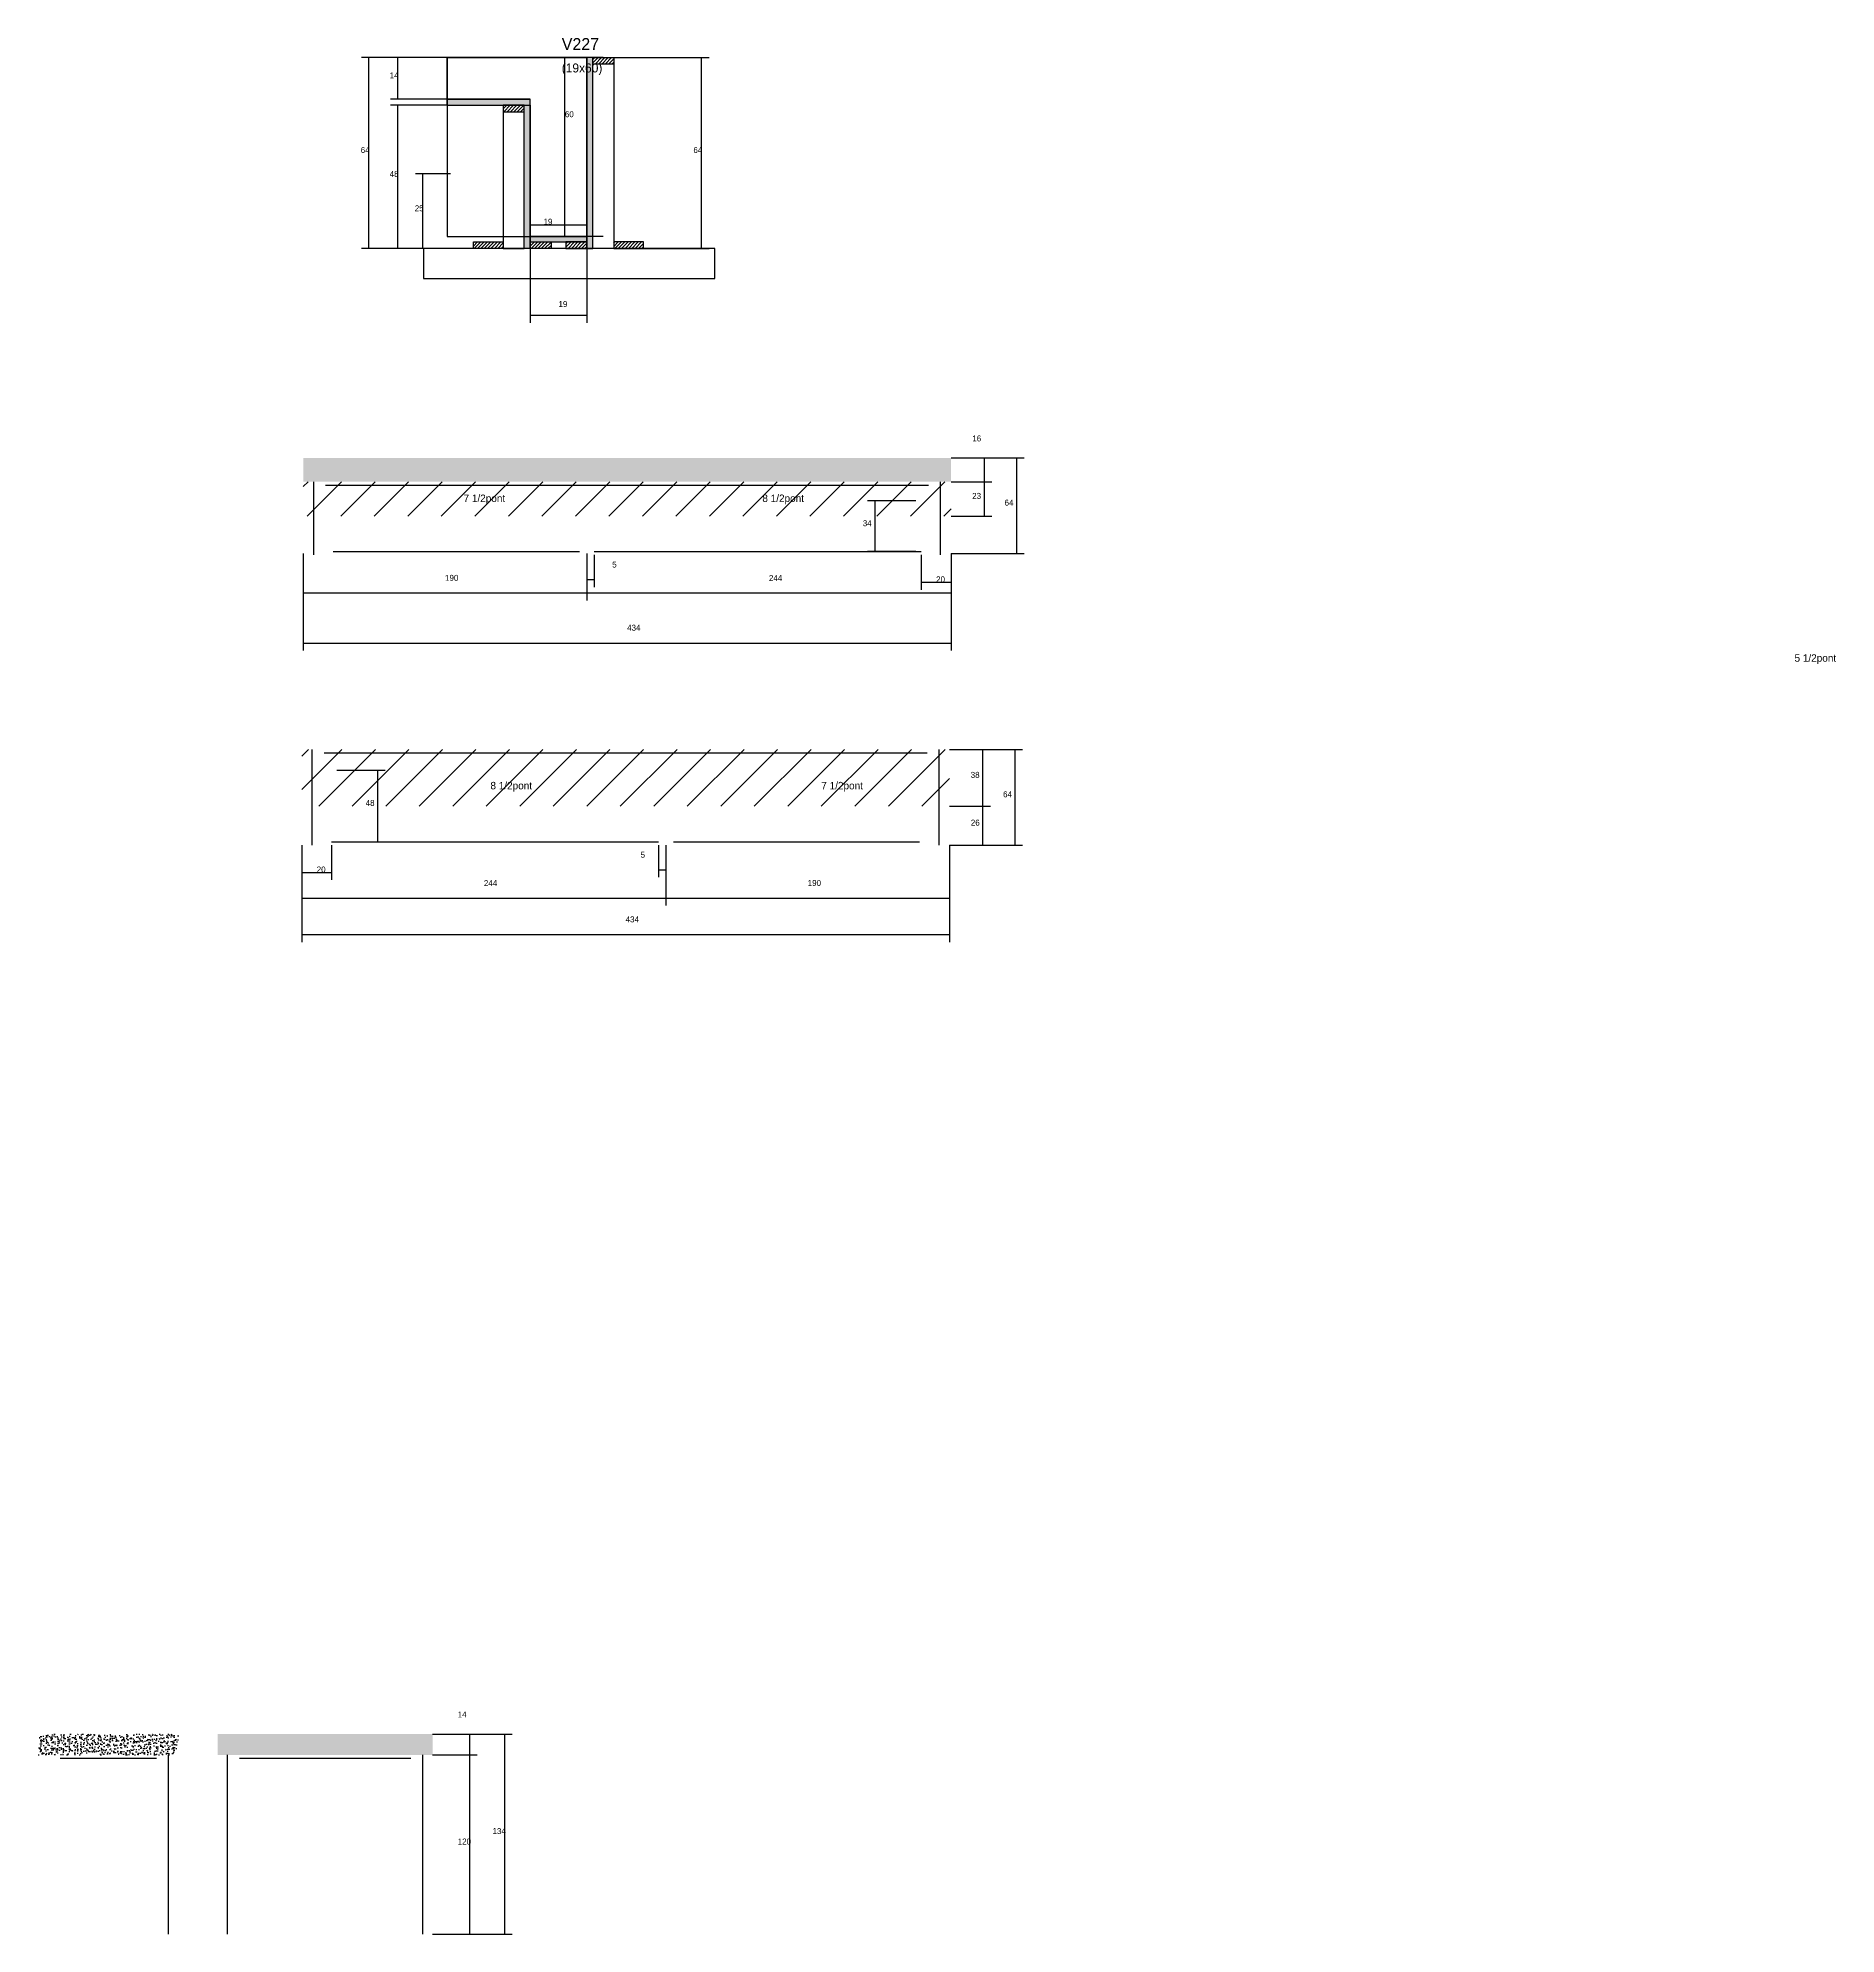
# Model space of a CAD drawing. Header units: metres. Extents: x 3395 to 4600, y 4444 to 5715.
import ezdxf

# ---------------------------------------------------------------- set-up
doc = ezdxf.new("R2010")
doc.units = ezdxf.units.M
for name, color, linetype in [('CONCRETO', 251, 'Continuous'), ('COTA', 4, 'Continuous'), ('Cota Seção (2x)', 4, 'Continuous'), ('Hachura', 253, 'Continuous'), ('Madeira', 126, 'Continuous'), ('NOMENCLATURA', 7, 'Continuous'), ('Painéis', 200, 'Continuous'), ('REAPROVEITAMENTO', 251, 'Continuous'), ('SARR_2.2x7', 40, 'Continuous'), ('Texto Seção', 7, 'Continuous')]:
    doc.layers.add(name, color=color, linetype=linetype)

msp = doc.modelspace()

# ---------------------------------------------------------------- hatches: boundary and pattern name
at = {"layer": 'COTA'}
h = msp.add_hatch(dxfattribs=at)
h.set_pattern_fill('AR-CONC', scale=0.03)
h.paths.add_polyline_path([(3573.1, 5433.3), (3573.1, 5417.3), (3573.1, 5417.3), (4007.1, 5417.3), (4007.1, 5417.3), (4007.1, 5433.3), (4007.1, 5433.3), (3573.1, 5433.3)])
h = msp.add_hatch(dxfattribs=at)
h.set_pattern_fill('AR-CONC', scale=0.03)
h.paths.add_polyline_path([(3395.3, 4578.3), (3395.3, 4564.3), (3395.3, 4564.3), (3489.3, 4564.3), (3489.3, 4564.3), (3489.3, 4578.3), (3489.3, 4578.3), (3395.3, 4578.3)])
h = msp.add_hatch(dxfattribs=at)
h.set_pattern_fill('AR-CONC', scale=0.03)
h.paths.add_polyline_path([(3515.7, 4564.3), (3515.7, 4578.3), (3515.7, 4578.3), (3659.7, 4578.3), (3659.7, 4578.3), (3659.7, 4564.3), (3659.7, 4564.3), (3515.7, 4564.3)])
at = {"layer": 'Hachura'}
h = msp.add_hatch(color=8, dxfattribs=at)
h.dxf.hatch_style = 1
h.paths.add_polyline_path([(3767.1, 5701.5), (3763.1, 5701.5), (3763.1, 5701.5), (3763.1, 5573.5), (3763.1, 5573.5), (3767.1, 5573.5), (3767.1, 5573.5), (3767.1, 5701.5)])
h = msp.add_hatch(dxfattribs=at)
h.set_pattern_fill('ANSI31', scale=0.5)
h.paths.add_polyline_path([(3767.1, 5697.1), (3767.1, 5701.5), (3767.1, 5701.5), (3781.1, 5701.5), (3781.1, 5701.5), (3781.1, 5697.1), (3781.1, 5697.1), (3767.1, 5697.1)])
h = msp.add_hatch(color=8, dxfattribs=at)
h.dxf.hatch_style = 1
h.paths.add_polyline_path([(3725.1, 5669.5), (3725.1, 5673.5), (3725.1, 5673.5), (3669.5, 5673.5), (3669.5, 5673.5), (3669.5, 5669.5), (3669.5, 5669.5), (3725.1, 5669.5)])
h = msp.add_hatch(dxfattribs=at)
h.set_pattern_fill('ANSI31', scale=0.5)
h.paths.add_polyline_path([(3721.1, 5665.1), (3721.1, 5669.5), (3721.1, 5669.5), (3707.1, 5669.5), (3707.1, 5669.5), (3707.1, 5665.1), (3707.1, 5665.1), (3721.1, 5665.1)])
h = msp.add_hatch(color=8, dxfattribs=at)
h.dxf.hatch_style = 1
h.paths.add_polyline_path([(3721.1, 5673.5), (3725.1, 5673.5), (3725.1, 5673.5), (3725.1, 5573.5), (3725.1, 5573.5), (3721.1, 5573.5), (3721.1, 5573.5), (3721.1, 5673.5)])
h = msp.add_hatch(dxfattribs=at)
h.set_pattern_fill('ANSI31', scale=0.5)
h.paths.add_polyline_path([(3687.1, 5573.5), (3687.1, 5577.9), (3687.1, 5577.9), (3707.1, 5577.9), (3707.1, 5577.9), (3707.1, 5573.5), (3707.1, 5573.5), (3687.1, 5573.5)])
h = msp.add_hatch(color=8, dxfattribs=at)
h.dxf.hatch_style = 1
h.paths.add_polyline_path([(3763.1, 5577.9), (3763.1, 5581.5), (3763.1, 5581.5), (3725.1, 5581.5), (3725.1, 5581.5), (3725.1, 5577.9), (3725.1, 5577.9), (3763.1, 5577.9)])
h = msp.add_hatch(dxfattribs=at)
h.set_pattern_fill('ANSI31', scale=0.5)
h.paths.add_polyline_path([(3725.1, 5573.5), (3725.1, 5577.9), (3725.1, 5577.9), (3739.1, 5577.9), (3739.1, 5577.9), (3739.1, 5573.5), (3739.1, 5573.5), (3725.1, 5573.5)])
h = msp.add_hatch(dxfattribs=at)
h.set_pattern_fill('ANSI31', scale=0.5)
h.paths.add_polyline_path([(3763.1, 5573.5), (3763.1, 5577.9), (3763.1, 5577.9), (3749.1, 5577.9), (3749.1, 5577.9), (3749.1, 5573.5), (3749.1, 5573.5), (3763.1, 5573.5)])
h = msp.add_hatch(dxfattribs=at)
h.set_pattern_fill('ANSI31', scale=0.5)
h.paths.add_polyline_path([(3801.1, 5573.5), (3801.1, 5577.9), (3801.1, 5577.9), (3781.1, 5577.9), (3781.1, 5577.9), (3781.1, 5573.5), (3781.1, 5573.5), (3801.1, 5573.5)])
at = {"layer": 'REAPROVEITAMENTO'}
h = msp.add_hatch(dxfattribs=at)
h.set_pattern_fill('ANSI31', scale=5)
h.paths.add_polyline_path([(3573.1, 5417.3), (3573.1, 5394.3), (3573.1, 5394.3), (4007.1, 5394.3), (4007.1, 5394.3), (4007.1, 5417.3), (4007.1, 5417.3), (3573.1, 5417.3)])
h = msp.add_hatch(dxfattribs=at)
h.set_pattern_fill('ANSI31', scale=5)
h.paths.add_polyline_path([(4006.1, 5199.9), (4006.1, 5237.9), (4006.1, 5237.9), (3572.1, 5237.9), (3572.1, 5237.9), (3572.1, 5199.9), (3572.1, 5199.9), (4006.1, 5199.9)])

# ---------------------------------------------------------------- linework, layer by layer
at = {"layer": 'CONCRETO'}
for points in [[(3669.5, 5673.5), (3669.5, 5701.5), (3763.1, 5701.5), (3763.1, 5673.5), (3763.1, 5673.5), (3763.1, 5581.5), (3725.1, 5581.5), (3725.1, 5673.5)], [(3669.5, 5581.5), (3763.1, 5581.5), (3763.1, 5701.5), (3669.5, 5701.5)]]:
    msp.add_lwpolyline(points, close=True, dxfattribs=at)
at = {"layer": 'COTA'}
for p, q in [((3669.5, 5701.5), (3612.1, 5701.5)), ((3617.1, 5573.5), (3617.1, 5701.5)), ((3669.5, 5701.5), (3631.5, 5701.5)), ((3636.5, 5673.5), (3636.5, 5701.5)), ((3781.1, 5701.5), (3845, 5701.5)), ((3840, 5573.5), (3840, 5701.5)), ((3669.5, 5673.5), (3631.5, 5673.5)), ((3669.5, 5669.5), (3631.5, 5669.5)), ((3636.5, 5573.5), (3636.5, 5669.5)), ((3671.8, 5623.5), (3648.3, 5623.5)), ((3653.3, 5573.5), (3653.3, 5623.5)), ((3691.5, 5573.5), (3612.1, 5573.5)), ((3691.5, 5573.5), (3631.5, 5573.5)), ((3671.8, 5573.5), (3648.3, 5573.5)), ((3725.1, 5573.5), (3725.1, 5523.8)), ((3763.1, 5573.5), (3763.1, 5523.8)), ((3796.7, 5573.5), (3845, 5573.5)), ((3725.1, 5528.8), (3763.1, 5528.8)), ((4007.1, 5433.3), (4056.1, 5433.3)), ((4051.1, 5369.3), (4051.1, 5433.3)), ((4007.1, 5417.3), (4034.5, 5417.3)), ((4029.5, 5394.3), (4029.5, 5417.3)), ((4007.1, 5394.3), (4034.5, 5394.3)), ((3573.1, 5369.3), (3573.1, 5337.8)), ((3573.1, 5369.3), (3573.1, 5304.2)), ((3763.1, 5369.3), (3763.1, 5337.8)), ((3763.1, 5369.3), (3763.1, 5337.8)), ((4007.1, 5369.3), (4007.1, 5337.8)), ((4007.1, 5369.3), (4007.1, 5304.2)), ((4007.1, 5369.3), (4056.1, 5369.3)), ((3573.1, 5342.8), (3763.1, 5342.8)), ((3763.1, 5342.8), (4007.1, 5342.8)), ((3573.1, 5309.2), (4007.1, 5309.2)), ((4006.1, 5237.9), (4033.5, 5237.9)), ((4006.1, 5237.9), (4055.1, 5237.9)), ((4028.5, 5199.9), (4028.5, 5237.9)), ((4050.1, 5173.9), (4050.1, 5237.9)), ((4006.1, 5199.9), (4033.5, 5199.9)), ((3572.1, 5173.9), (3572.1, 5133.4)), ((3572.1, 5173.9), (3572.1, 5108.9)), ((3816.1, 5173.9), (3816.1, 5133.4)), ((3816.1, 5173.9), (3816.1, 5133.4)), ((4006.1, 5173.9), (4006.1, 5133.4)), ((4006.1, 5173.9), (4006.1, 5108.9)), ((4006.1, 5173.9), (4055.1, 5173.9)), ((3572.1, 5138.4), (3816.1, 5138.4)), ((3816.1, 5138.4), (4006.1, 5138.4)), ((3572.1, 5113.9), (4006.1, 5113.9))]:
    msp.add_line(p, q, dxfattribs=at)
at = {"layer": 'Cota Seção (2x)'}
for p, q in [((3774.1, 5701.5), (3743.4, 5701.5)), ((3748.4, 5581.5), (3748.4, 5701.5)), ((3725.1, 5573.5), (3725.1, 5594.5)), ((3725.1, 5589.5), (3763.1, 5589.5)), ((3763.1, 5573.5), (3763.1, 5594.5)), ((3774.1, 5581.5), (3743.4, 5581.5)), ((4007.1, 5433.3), (4034.5, 5433.3)), ((4029.5, 5417.3), (4029.5, 5433.3)), ((4007.1, 5417.3), (4034.5, 5417.3)), ((3983.6, 5404.5), (3951.2, 5404.5)), ((3956.2, 5370.5), (3956.2, 5404.5)), ((3763.1, 5368.3), (3763.1, 5346.7)), ((3768.1, 5368.3), (3768.1, 5346.7)), ((3983.6, 5370.5), (3951.2, 5370.5)), ((3987.1, 5368.3), (3987.1, 5344.9)), ((4007.1, 5368.3), (4007.1, 5344.9)), ((3763.1, 5351.7), (3768.1, 5351.7)), ((3987.1, 5349.9), (4007.1, 5349.9)), ((3595.6, 5224.1), (3628, 5224.1)), ((3623, 5176.1), (3623, 5224.1)), ((4006.1, 5199.9), (4033.5, 5199.9)), ((4028.5, 5173.9), (4028.5, 5199.9)), ((3572.1, 5173.9), (3572.1, 5150.5)), ((3592.1, 5173.9), (3592.1, 5150.5)), ((3595.6, 5176.1), (3628, 5176.1)), ((3811.1, 5173.9), (3811.1, 5152.3)), ((3816.1, 5173.9), (3816.1, 5152.3)), ((4006.1, 5173.9), (4033.5, 5173.9)), ((3572.1, 5155.5), (3592.1, 5155.5)), ((3811.1, 5157.3), (3816.1, 5157.3)), ((3659.7, 4578.3), (3689.7, 4578.3)), ((3659.7, 4578.3), (3713.1, 4578.3)), ((3684.7, 4564.3), (3684.7, 4578.3)), ((3708.1, 4444.3), (3708.1, 4578.3)), ((3659.7, 4564.3), (3689.7, 4564.3)), ((3659.7, 4564.3), (3689.7, 4564.3)), ((3684.7, 4444.3), (3684.7, 4564.3)), ((3659.7, 4444.3), (3689.7, 4444.3)), ((3659.7, 4444.3), (3713.1, 4444.3))]:
    msp.add_line(p, q, dxfattribs=at)
at = {"layer": 'Madeira'}
for points in [[(3767.1, 5697.1), (3767.1, 5701.5), (3781.1, 5701.5), (3781.1, 5697.1)], [(3767.1, 5701.5), (3781.1, 5701.5), (3781.1, 5573.5), (3767.1, 5573.5)], [(3721.1, 5665.1), (3721.1, 5669.5), (3707.1, 5669.5), (3707.1, 5665.1)], [(3721.1, 5669.5), (3707.1, 5669.5), (3707.1, 5573.5), (3721.1, 5573.5)], [(3687.1, 5573.5), (3687.1, 5577.9), (3707.1, 5577.9), (3707.1, 5573.5)], [(3725.1, 5573.5), (3725.1, 5577.9), (3739.1, 5577.9), (3739.1, 5573.5)], [(3763.1, 5573.5), (3763.1, 5577.9), (3749.1, 5577.9), (3749.1, 5573.5)], [(3801.1, 5573.5), (3801.1, 5577.9), (3781.1, 5577.9), (3781.1, 5573.5)], [(3653.7, 5553.5), (3848.8, 5553.5), (3848.8, 5573.5), (3653.7, 5573.5)]]:
    msp.add_lwpolyline(points, close=True, dxfattribs=at)
at = {"layer": 'Painéis'}
for p, q in [((3669.5, 5673.5), (3725.1, 5673.5)), ((3669.5, 5669.5), (3669.5, 5673.5)), ((3725.1, 5669.5), (3725.1, 5673.5)), ((3725.1, 5573.5), (3725.1, 5669.5))]:
    msp.add_line(p, q, dxfattribs=at)
for points in [[(3767.1, 5701.5), (3763.1, 5701.5), (3763.1, 5573.5), (3767.1, 5573.5)], [(3725.1, 5669.5), (3725.1, 5673.5), (3669.5, 5673.5), (3669.5, 5669.5)], [(3721.1, 5669.5), (3725.1, 5669.5), (3725.1, 5573.5), (3721.1, 5573.5)], [(3763.1, 5577.9), (3763.1, 5581.5), (3725.1, 5581.5), (3725.1, 5577.9)]]:
    msp.add_lwpolyline(points, close=True, dxfattribs=at)
at = {"layer": 'SARR_2.2x7'}
for p, q in [((3580.1, 5394.3), (3580.1, 5417.3)), ((3588.1, 5415.1), (3763.1, 5415.1)), ((3763.1, 5415.1), (3992.1, 5415.1)), ((4000.1, 5394.3), (4000.1, 5417.3)), ((3580.1, 5368.3), (3580.1, 5394.3)), ((4000.1, 5368.3), (4000.1, 5394.3)), ((3593.1, 5370.5), (3758.1, 5370.5)), ((3768.1, 5370.5), (3987.1, 5370.5)), ((3579.1, 5199.9), (3579.1, 5237.9)), ((3587.1, 5235.7), (3816.1, 5235.7)), ((3816.1, 5235.7), (3991.1, 5235.7)), ((3999.1, 5199.9), (3999.1, 5237.9)), ((3579.1, 5173.9), (3579.1, 5199.9)), ((3999.1, 5173.9), (3999.1, 5199.9)), ((3592.1, 5176.1), (3811.1, 5176.1)), ((3821.1, 5176.1), (3986.1, 5176.1)), ((3410.3, 4562.1), (3474.8, 4562.1)), ((3482.8, 4444.3), (3482.8, 4564.3)), ((3522.3, 4444.3), (3522.3, 4564.3)), ((3530.3, 4562.1), (3598.7, 4562.1)), ((3598.7, 4562.1), (3645.2, 4562.1)), ((3653.2, 4444.3), (3653.2, 4564.3))]:
    msp.add_line(p, q, dxfattribs=at)

# ---------------------------------------------------------------- texts
at = {"layer": 'COTA'}
for s, p in [('14', (3631, 5687.5)), ('64', (3611.6, 5637.5)), ('64', (3834.5, 5637.5)), ('48', (3631, 5621.5)), ('25', (3647.8, 5598.5)), ('19', (3744.1, 5534.3)), ('23', (4021.3, 5405.8)), ('64', (4043, 5401.3)), ('190', (3668.1, 5350.9)), ('244', (3885.1, 5350.8)), ('434', (3790.1, 5317.5)), ('38', (4020.3, 5218.9)), ('64', (4042, 5205.9)), ('244', (3694.1, 5146.4)), ('190', (3911.1, 5146.5)), ('434', (3789.1, 5122.1))]:
    msp.add_text(s, height=4, dxfattribs=at).set_placement(p)
at = {"layer": 'Cota Seção (2x)'}
for s, p in [('60', (3748.4, 5661.5)), ('19', (3734.1, 5589.5)), ('16', (4021.4, 5444.3)), ('34', (3948, 5387.5)), ('5', (3780.1, 5359.8)), ('20', (3997.1, 5349.9)), ('48', (3614.9, 5200.1)), ('26', (4020.4, 5186.9)), ('20', (3582.1, 5155.5)), ('5', (3799.1, 5165.4)), ('14', (3676.6, 4589.4)), ('134', (3699.9, 4511.3)), ('120', (3676.6, 4504.3))]:
    msp.add_text(s, height=4, dxfattribs=at).set_placement(p)
at = {"layer": 'NOMENCLATURA'}
for s, p in [('7 1/2pont', (3680.5, 5403.7)), ('8 1/2pont', (3880.7, 5403.7)), ('5 1/2pont', (4572.3, 5296.7)), ('8 1/2pont', (3698.5, 5211.2)), ('7 1/2pont', (3920.2, 5211.2))]:
    msp.add_text(s, height=5, dxfattribs=at).set_placement(p)
at = {"layer": 'Texto Seção'}
for s, height, p in [('V227', 8, (3746.3, 5706.5)), ('(19x60)', 6, (3746.3, 5691.5))]:
    msp.add_text(s, height=height, dxfattribs=at).set_placement(p)

doc.saveas('drawing.dxf')
